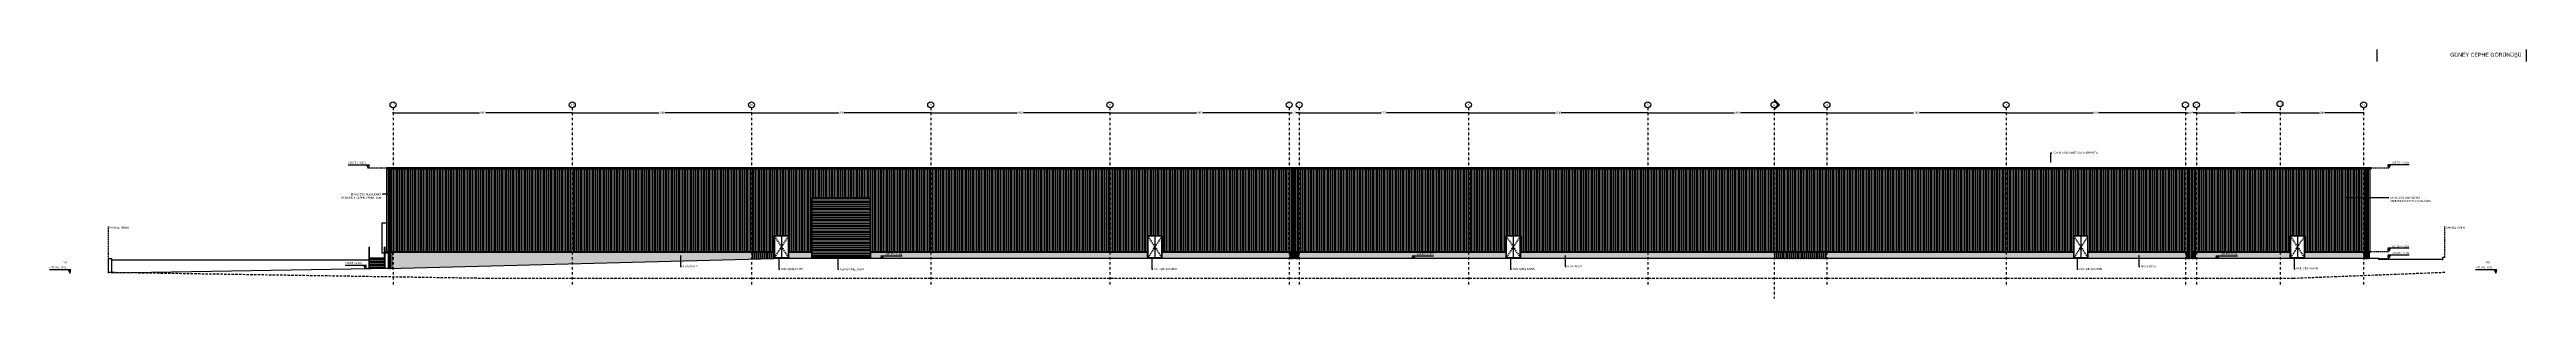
# Model space of a CAD drawing. Header units: centimetres. Extents: x 77182 to 116086, y 20619 to 33555.
# Drawn here: x 84838 to 109712, y 28473 to 30980 of the extents above; entities that cross this region are included whole.
import ezdxf
from ezdxf import colors
from ezdxf.entities.mleader import LeaderData, LeaderLine
from ezdxf.enums import TextEntityAlignment as Align
from ezdxf.math import Vec2, Vec3

# ---------------------------------------------------------------- set-up
doc = ezdxf.new("R2010")
doc.units = ezdxf.units.CM
doc.header["$LTSCALE"] = 100
doc.linetypes.add('DASHDOT2', pattern=[0.5, 0.25, -0.125, 0, -0.125])
doc.linetypes.add('HIDDEN2', pattern=[0.1875, 0.125, -0.0625])
for name, color, linetype in [('A-ANNO-DIMS', 187, 'Continuous'), ('A-ANNO-GRID', 155, 'DASHDOT2'), ('A-ANNO-TEXT', 50, 'Continuous'), ('A-ANNO-TTBL', 157, 'Continuous'), ('A-ELEV-01', 255, 'Continuous'), ('A-ELEV-02', 253, 'Continuous'), ('A-ELEV-03', 251, 'Continuous'), ('A-ELEV-04', 250, 'Continuous'), ('A-HATCH', 253, 'Continuous'), ('A-WALL-INSL', 249, 'Continuous'), ('L-TOPO', 49, 'Continuous'), ('S-CONC', 5, 'Continuous')]:
    doc.layers.add(name, color=color, linetype=linetype)
doc.styles.add('Arial Normal', font='arial.ttf')
doc.styles.add('Fields_100', font='act_simplex.shx', dxfattribs={"width": 0.8, "height": 20})
doc.styles.add('Fields_200', font='act_simplex.shx', dxfattribs={"width": 0.8, "height": 40})
doc.dimstyles.new('FIELDS_100', dxfattribs={"dimscale": 0, "dimtxt": 20, "dimasz": 5, "dimexe": 5, "dimexo": 5, "dimgap": 5, "dimtad": 0, "dimdec": 0, "dimzin": 0, "dimdsep": 46, "dimtxsty": 'Fields_100', "dimblk": 'DOT', "dimcen": 0.09, "dimclrt": 50, "dimadec": 0, "dimazin": 0, "dimtfac": 1, "dimtdec": 0, "dimtix": 1, "dimtofl": 0, "dimtmove": 1, "dimatfit": 3, "dimfxl": 5, "dimfxlon": 1, "dimtolj": 1, "dimtzin": 0, "dimarcsym": 0})
pattern_1 = [(90, (-43323.262, 24498.2245), (-7.9375, 3.96875), [0, -7.9375])]
pattern_2 = [(90, (183780.2214, 93782.8104), (-7.9375, 3.96875), [0, -7.9375])]

# ---------------------------------------------------------------- blocks, each defined once
blk = doc.blocks.new('_Dot')
at = {"color": 0, "linetype": 'ByBlock', "lineweight": -2}
blk.add_line((-0.5, 0), (-1, 0), dxfattribs=at)
at = {"color": 0, "linetype": 'ByBlock', "const_width": 0.5}
blk.add_lwpolyline([(-0.25, 0, 1), (0.25, 0, 1)], format="xyb", close=True, dxfattribs=at)
blk = doc.blocks.new('*D56')
at = {"layer": 'A-ANNO-DIMS', "color": 0, "lineweight": -2, "transparency": 16777216}
for p, q in [((102687, 30338), (102687, 30348)), ((104487, 30338), (104487, 30348)), ((102692, 30343), (103556, 30343)), ((104482, 30343), (103619, 30343))]:
    blk.add_line(p, q, dxfattribs=at)
at = {"layer": 'DEFPOINTS', "color": 0, "transparency": 16777216}
for p in [(102687, 30343), (102687, 29498), (104487, 29498)]:
    blk.add_point(p, dxfattribs=at)
at = {"layer": 'A-ANNO-DIMS', "color": 0, "lineweight": -2, "transparency": 16777216, "xscale": 5, "yscale": 5, "zscale": 5, "rotation": 180}
blk.add_blockref('_Dot', (102687, 30343), dxfattribs=at)
at = {"layer": 'A-ANNO-DIMS', "color": 0, "lineweight": -2, "transparency": 16777216, "xscale": 5, "yscale": 5, "zscale": 5}
blk.add_blockref('_Dot', (104487, 30343), dxfattribs=at)
at = {"layer": 'A-ANNO-DIMS', "color": 50, "transparency": 16777216, "insert": (103587, 30343), "char_height": 20, "attachment_point": 5, "style": 'Fields_100'}
blk.add_mtext('\\A1;1800', dxfattribs=at)
blk = doc.blocks.new('*D57')
at = {"layer": 'A-ANNO-DIMS', "color": 0, "lineweight": -2, "transparency": 16777216}
for p, q in [((100887, 30338), (100887, 30348)), ((102687, 30338), (102687, 30348)), ((100892, 30343), (101756, 30343)), ((102682, 30343), (101819, 30343))]:
    blk.add_line(p, q, dxfattribs=at)
at = {"layer": 'DEFPOINTS', "color": 0, "transparency": 16777216}
for p in [(100887, 30343), (100887, 29498), (102687, 29498)]:
    blk.add_point(p, dxfattribs=at)
at = {"layer": 'A-ANNO-DIMS', "color": 0, "lineweight": -2, "transparency": 16777216, "xscale": 5, "yscale": 5, "zscale": 5, "rotation": 180}
blk.add_blockref('_Dot', (100887, 30343), dxfattribs=at)
at = {"layer": 'A-ANNO-DIMS', "color": 0, "lineweight": -2, "transparency": 16777216, "xscale": 5, "yscale": 5, "zscale": 5}
blk.add_blockref('_Dot', (102687, 30343), dxfattribs=at)
at = {"layer": 'A-ANNO-DIMS', "color": 50, "transparency": 16777216, "insert": (101787, 30343), "char_height": 20, "attachment_point": 5, "style": 'Fields_100'}
blk.add_mtext('\\A1;1800', dxfattribs=at)
blk = doc.blocks.new('*D58')
at = {"layer": 'A-ANNO-DIMS', "color": 0, "lineweight": -2, "transparency": 16777216}
for p, q in [((99087, 30338), (99087, 30348)), ((100887, 30338), (100887, 30348)), ((99092, 30343), (99956, 30343)), ((100882, 30343), (100019, 30343))]:
    blk.add_line(p, q, dxfattribs=at)
at = {"layer": 'DEFPOINTS', "color": 0, "transparency": 16777216}
for p in [(99087, 30343), (99087, 29498), (100887, 29498)]:
    blk.add_point(p, dxfattribs=at)
at = {"layer": 'A-ANNO-DIMS', "color": 0, "lineweight": -2, "transparency": 16777216, "xscale": 5, "yscale": 5, "zscale": 5, "rotation": 180}
blk.add_blockref('_Dot', (99087, 30343), dxfattribs=at)
at = {"layer": 'A-ANNO-DIMS', "color": 0, "lineweight": -2, "transparency": 16777216, "xscale": 5, "yscale": 5, "zscale": 5}
blk.add_blockref('_Dot', (100887, 30343), dxfattribs=at)
at = {"layer": 'A-ANNO-DIMS', "color": 50, "transparency": 16777216, "insert": (99987, 30343), "char_height": 20, "attachment_point": 5, "style": 'Fields_100'}
blk.add_mtext('\\A1;1800', dxfattribs=at)
blk = doc.blocks.new('*D59')
at = {"layer": 'A-ANNO-DIMS', "color": 0, "lineweight": -2, "transparency": 16777216}
for p, q in [((97387, 30338), (97387, 30348)), ((99087, 30338), (99087, 30348)), ((97392, 30343), (98206, 30343)), ((99082, 30343), (98269, 30343))]:
    blk.add_line(p, q, dxfattribs=at)
at = {"layer": 'DEFPOINTS', "color": 0, "transparency": 16777216}
for p in [(97387, 30343), (97387, 29498), (99087, 29498)]:
    blk.add_point(p, dxfattribs=at)
at = {"layer": 'A-ANNO-DIMS', "color": 0, "lineweight": -2, "transparency": 16777216, "xscale": 5, "yscale": 5, "zscale": 5, "rotation": 180}
blk.add_blockref('_Dot', (97387, 30343), dxfattribs=at)
at = {"layer": 'A-ANNO-DIMS', "color": 0, "lineweight": -2, "transparency": 16777216, "xscale": 5, "yscale": 5, "zscale": 5}
blk.add_blockref('_Dot', (99087, 30343), dxfattribs=at)
at = {"layer": 'A-ANNO-DIMS', "color": 50, "transparency": 16777216, "insert": (98237, 30343), "char_height": 20, "attachment_point": 5, "style": 'Fields_100'}
blk.add_mtext('\\A1;1700', dxfattribs=at)
blk = doc.blocks.new('*D60')
at = {"layer": 'A-ANNO-DIMS', "color": 0, "lineweight": -2, "transparency": 16777216}
for p, q in [((95487, 30338), (95487, 30348)), ((97287, 30338), (97287, 30348)), ((95492, 30343), (96356, 30343)), ((97282, 30343), (96419, 30343))]:
    blk.add_line(p, q, dxfattribs=at)
at = {"layer": 'DEFPOINTS', "color": 0, "transparency": 16777216}
for p in [(95487, 30343), (95487, 29498), (97287, 29498)]:
    blk.add_point(p, dxfattribs=at)
at = {"layer": 'A-ANNO-DIMS', "color": 0, "lineweight": -2, "transparency": 16777216, "xscale": 5, "yscale": 5, "zscale": 5, "rotation": 180}
blk.add_blockref('_Dot', (95487, 30343), dxfattribs=at)
at = {"layer": 'A-ANNO-DIMS', "color": 0, "lineweight": -2, "transparency": 16777216, "xscale": 5, "yscale": 5, "zscale": 5}
blk.add_blockref('_Dot', (97287, 30343), dxfattribs=at)
at = {"layer": 'A-ANNO-DIMS', "color": 50, "transparency": 16777216, "insert": (96387, 30343), "char_height": 20, "attachment_point": 5, "style": 'Fields_100'}
blk.add_mtext('\\A1;1800', dxfattribs=at)
blk = doc.blocks.new('*D61')
at = {"layer": 'A-ANNO-DIMS', "color": 0, "lineweight": -2, "transparency": 16777216}
for p, q in [((93687, 30338), (93687, 30348)), ((95487, 30338), (95487, 30348)), ((93692, 30343), (94556, 30343)), ((95482, 30343), (94619, 30343))]:
    blk.add_line(p, q, dxfattribs=at)
at = {"layer": 'DEFPOINTS', "color": 0, "transparency": 16777216}
for p in [(93687, 30343), (93687, 29498), (95487, 29498)]:
    blk.add_point(p, dxfattribs=at)
at = {"layer": 'A-ANNO-DIMS', "color": 0, "lineweight": -2, "transparency": 16777216, "xscale": 5, "yscale": 5, "zscale": 5, "rotation": 180}
blk.add_blockref('_Dot', (93687, 30343), dxfattribs=at)
at = {"layer": 'A-ANNO-DIMS', "color": 0, "lineweight": -2, "transparency": 16777216, "xscale": 5, "yscale": 5, "zscale": 5}
blk.add_blockref('_Dot', (95487, 30343), dxfattribs=at)
at = {"layer": 'A-ANNO-DIMS', "color": 50, "transparency": 16777216, "insert": (94587, 30343), "char_height": 20, "attachment_point": 5, "style": 'Fields_100'}
blk.add_mtext('\\A1;1800', dxfattribs=at)
blk = doc.blocks.new('*D62')
at = {"layer": 'A-ANNO-DIMS', "color": 0, "lineweight": -2, "transparency": 16777216}
for p, q in [((97287, 30338), (97287, 30348)), ((97387, 30338), (97387, 30348)), ((97292, 30343), (97313, 30343)), ((97382, 30343), (97361, 30343))]:
    blk.add_line(p, q, dxfattribs=at)
at = {"layer": 'DEFPOINTS', "color": 0, "transparency": 16777216}
for p in [(97287, 30343), (97287, 29498), (97387, 29498)]:
    blk.add_point(p, dxfattribs=at)
at = {"layer": 'A-ANNO-DIMS', "color": 0, "lineweight": -2, "transparency": 16777216, "xscale": 5, "yscale": 5, "zscale": 5, "rotation": 180}
blk.add_blockref('_Dot', (97287, 30343), dxfattribs=at)
at = {"layer": 'A-ANNO-DIMS', "color": 0, "lineweight": -2, "transparency": 16777216, "xscale": 5, "yscale": 5, "zscale": 5}
blk.add_blockref('_Dot', (97387, 30343), dxfattribs=at)
at = {"layer": 'A-ANNO-DIMS', "color": 50, "transparency": 16777216, "insert": (97337, 30343), "char_height": 20, "attachment_point": 5, "style": 'Fields_100'}
blk.add_mtext('\\A1;100', dxfattribs=at)
blk = doc.blocks.new('*D63')
at = {"layer": 'A-ANNO-DIMS', "color": 0, "lineweight": -2, "transparency": 16777216}
for p, q in [((107237, 30348), (107237, 30338)), ((108077, 30348), (108077, 30338)), ((107242, 30343), (107632, 30343)), ((108072, 30343), (107683, 30343))]:
    blk.add_line(p, q, dxfattribs=at)
at = {"layer": 'DEFPOINTS', "color": 0, "transparency": 16777216}
for p in [(107237, 30393), (108077, 30393), (107237, 30343)]:
    blk.add_point(p, dxfattribs=at)
at = {"layer": 'A-ANNO-DIMS', "color": 0, "lineweight": -2, "transparency": 16777216, "xscale": 5, "yscale": 5, "zscale": 5, "rotation": 180}
blk.add_blockref('_Dot', (107237, 30343), dxfattribs=at)
at = {"layer": 'A-ANNO-DIMS', "color": 0, "lineweight": -2, "transparency": 16777216, "xscale": 5, "yscale": 5, "zscale": 5}
blk.add_blockref('_Dot', (108077, 30343), dxfattribs=at)
at = {"layer": 'A-ANNO-DIMS', "color": 50, "transparency": 16777216, "insert": (107657, 30343), "char_height": 20, "attachment_point": 5, "style": 'Fields_100'}
blk.add_mtext('\\A1;840', dxfattribs=at)
blk = doc.blocks.new('*D50')
at = {"layer": 'A-ANNO-DIMS', "color": 0, "lineweight": -2, "transparency": 16777216}
for p, q in [((106397, 30348), (106397, 30338)), ((107237, 30348), (107237, 30338)), ((106402, 30343), (106792, 30343)), ((107232, 30343), (106843, 30343))]:
    blk.add_line(p, q, dxfattribs=at)
at = {"layer": 'DEFPOINTS', "color": 0, "transparency": 16777216}
for p in [(106397, 30368), (107237, 30393), (106397, 30343)]:
    blk.add_point(p, dxfattribs=at)
at = {"layer": 'A-ANNO-DIMS', "color": 0, "lineweight": -2, "transparency": 16777216, "xscale": 5, "yscale": 5, "zscale": 5, "rotation": 180}
blk.add_blockref('_Dot', (106397, 30343), dxfattribs=at)
at = {"layer": 'A-ANNO-DIMS', "color": 0, "lineweight": -2, "transparency": 16777216, "xscale": 5, "yscale": 5, "zscale": 5}
blk.add_blockref('_Dot', (107237, 30343), dxfattribs=at)
at = {"layer": 'A-ANNO-DIMS', "color": 50, "transparency": 16777216, "insert": (106817, 30343), "char_height": 20, "attachment_point": 5, "style": 'Fields_100'}
blk.add_mtext('\\A1;840', dxfattribs=at)
blk = doc.blocks.new('*D51')
at = {"layer": 'A-ANNO-DIMS', "color": 0, "lineweight": -2, "transparency": 16777216}
for p, q in [((106287, 30348), (106287, 30338)), ((106397, 30348), (106397, 30338)), ((106292, 30343), (106320, 30343)), ((106392, 30343), (106365, 30343))]:
    blk.add_line(p, q, dxfattribs=at)
at = {"layer": 'DEFPOINTS', "color": 0, "transparency": 16777216}
for p in [(106287, 30368), (106397, 30368), (106287, 30343)]:
    blk.add_point(p, dxfattribs=at)
at = {"layer": 'A-ANNO-DIMS', "color": 0, "lineweight": -2, "transparency": 16777216, "xscale": 5, "yscale": 5, "zscale": 5, "rotation": 180}
blk.add_blockref('_Dot', (106287, 30343), dxfattribs=at)
at = {"layer": 'A-ANNO-DIMS', "color": 0, "lineweight": -2, "transparency": 16777216, "xscale": 5, "yscale": 5, "zscale": 5}
blk.add_blockref('_Dot', (106397, 30343), dxfattribs=at)
at = {"layer": 'A-ANNO-DIMS', "color": 50, "transparency": 16777216, "insert": (106342, 30343), "char_height": 20, "attachment_point": 5, "style": 'Fields_100'}
blk.add_mtext('\\A1;110', dxfattribs=at)
blk = doc.blocks.new('*D52')
at = {"layer": 'A-ANNO-DIMS', "color": 0, "lineweight": -2, "transparency": 16777216}
for p, q in [((104487, 30338), (104487, 30348)), ((106287, 30338), (106287, 30348)), ((104492, 30343), (105356, 30343)), ((106282, 30343), (105419, 30343))]:
    blk.add_line(p, q, dxfattribs=at)
at = {"layer": 'DEFPOINTS', "color": 0, "transparency": 16777216}
for p in [(104487, 30343), (104487, 29498), (106287, 29498)]:
    blk.add_point(p, dxfattribs=at)
at = {"layer": 'A-ANNO-DIMS', "color": 0, "lineweight": -2, "transparency": 16777216, "xscale": 5, "yscale": 5, "zscale": 5, "rotation": 180}
blk.add_blockref('_Dot', (104487, 30343), dxfattribs=at)
at = {"layer": 'A-ANNO-DIMS', "color": 0, "lineweight": -2, "transparency": 16777216, "xscale": 5, "yscale": 5, "zscale": 5}
blk.add_blockref('_Dot', (106287, 30343), dxfattribs=at)
at = {"layer": 'A-ANNO-DIMS', "color": 50, "transparency": 16777216, "insert": (105387, 30343), "char_height": 20, "attachment_point": 5, "style": 'Fields_100'}
blk.add_mtext('\\A1;1800', dxfattribs=at)
blk = doc.blocks.new('*D53')
at = {"layer": 'A-ANNO-DIMS', "color": 0, "lineweight": -2, "transparency": 16777216}
for p, q in [((91887, 30338), (91887, 30348)), ((93687, 30338), (93687, 30348)), ((91892, 30343), (92756, 30343)), ((93682, 30343), (92819, 30343))]:
    blk.add_line(p, q, dxfattribs=at)
at = {"layer": 'DEFPOINTS', "color": 0, "transparency": 16777216}
for p in [(91887, 30343), (91887, 29498), (93687, 29498)]:
    blk.add_point(p, dxfattribs=at)
at = {"layer": 'A-ANNO-DIMS', "color": 0, "lineweight": -2, "transparency": 16777216, "xscale": 5, "yscale": 5, "zscale": 5, "rotation": 180}
blk.add_blockref('_Dot', (91887, 30343), dxfattribs=at)
at = {"layer": 'A-ANNO-DIMS', "color": 0, "lineweight": -2, "transparency": 16777216, "xscale": 5, "yscale": 5, "zscale": 5}
blk.add_blockref('_Dot', (93687, 30343), dxfattribs=at)
at = {"layer": 'A-ANNO-DIMS', "color": 50, "transparency": 16777216, "insert": (92787, 30343), "char_height": 20, "attachment_point": 5, "style": 'Fields_100'}
blk.add_mtext('\\A1;1800', dxfattribs=at)
blk = doc.blocks.new('*D54')
at = {"layer": 'A-ANNO-DIMS', "color": 0, "lineweight": -2, "transparency": 16777216}
for p, q in [((90087, 30338), (90087, 30348)), ((91887, 30338), (91887, 30348)), ((90092, 30343), (90956, 30343)), ((91882, 30343), (91019, 30343))]:
    blk.add_line(p, q, dxfattribs=at)
at = {"layer": 'DEFPOINTS', "color": 0, "transparency": 16777216}
for p in [(90087, 30343), (90087, 29498), (91887, 29498)]:
    blk.add_point(p, dxfattribs=at)
at = {"layer": 'A-ANNO-DIMS', "color": 0, "lineweight": -2, "transparency": 16777216, "xscale": 5, "yscale": 5, "zscale": 5, "rotation": 180}
blk.add_blockref('_Dot', (90087, 30343), dxfattribs=at)
at = {"layer": 'A-ANNO-DIMS', "color": 0, "lineweight": -2, "transparency": 16777216, "xscale": 5, "yscale": 5, "zscale": 5}
blk.add_blockref('_Dot', (91887, 30343), dxfattribs=at)
at = {"layer": 'A-ANNO-DIMS', "color": 50, "transparency": 16777216, "insert": (90987, 30343), "char_height": 20, "attachment_point": 5, "style": 'Fields_100'}
blk.add_mtext('\\A1;1800', dxfattribs=at)
blk = doc.blocks.new('*D55')
at = {"layer": 'A-ANNO-DIMS', "color": 0, "lineweight": -2, "transparency": 16777216}
for p, q in [((88287, 30338), (88287, 30348)), ((90087, 30338), (90087, 30348)), ((88292, 30343), (89156, 30343)), ((90082, 30343), (89219, 30343))]:
    blk.add_line(p, q, dxfattribs=at)
at = {"layer": 'DEFPOINTS', "color": 0, "transparency": 16777216}
for p in [(88287, 30343), (88287, 29498), (90087, 29498)]:
    blk.add_point(p, dxfattribs=at)
at = {"layer": 'A-ANNO-DIMS', "color": 0, "lineweight": -2, "transparency": 16777216, "xscale": 5, "yscale": 5, "zscale": 5, "rotation": 180}
blk.add_blockref('_Dot', (88287, 30343), dxfattribs=at)
at = {"layer": 'A-ANNO-DIMS', "color": 0, "lineweight": -2, "transparency": 16777216, "xscale": 5, "yscale": 5, "zscale": 5}
blk.add_blockref('_Dot', (90087, 30343), dxfattribs=at)
at = {"layer": 'A-ANNO-DIMS', "color": 50, "transparency": 16777216, "insert": (89187, 30343), "char_height": 20, "attachment_point": 5, "style": 'Fields_100'}
blk.add_mtext('\\A1;1800', dxfattribs=at)

msp = doc.modelspace()

# ---------------------------------------------------------------- hatches: boundary and pattern name
at = {"layer": 'A-ANNO-GRID', "linetype": 'Continuous', "ltscale": 10}
msp.add_hatch(color=256, dxfattribs=at).paths.add_polyline_path([(102209.6, 30423.5), (102157.3, 30475.8), (102157.3, 30453.5), (102158.4, 30453.5), (102159.4, 30453.4), (102160.4, 30453.3), (102161.5, 30453.2), (102162.5, 30453.1), (102163.5, 30452.9), (102164.5, 30452.6), (102165.5, 30452.4), (102166.5, 30452.1), (102167.5, 30451.7), (102168.5, 30451.4), (102169.4, 30451), (102170.3, 30450.5), (102171.3, 30450.1), (102172.2, 30449.6), (102173.1, 30449), (102173.9, 30448.5), (102174.8, 30447.9), (102175.6, 30447.3), (102176.4, 30446.6), (102177.2, 30446), (102178, 30445.3), (102178.7, 30444.5), (102179.4, 30443.8), (102180.1, 30443), (102180.8, 30442.2), (102181.4, 30441.4), (102182, 30440.5), (102182.6, 30439.7), (102183.1, 30438.8), (102183.7, 30437.9), (102184.1, 30437), (102184.6, 30436), (102185, 30435.1), (102185.4, 30434.1), (102185.7, 30433.2), (102186.1, 30432.2), (102186.3, 30431.2), (102186.6, 30430.2), (102186.8, 30429.2), (102187, 30428.1), (102187.1, 30427.1), (102187.2, 30426.1), (102187.3, 30425), (102187.3, 30424), (102187.3, 30423), (102187.3, 30421.9), (102187.2, 30420.9), (102187.1, 30419.9), (102187, 30418.9), (102186.8, 30417.8), (102186.6, 30416.8), (102186.3, 30415.8), (102186.1, 30414.8), (102185.7, 30413.8), (102185.4, 30412.9), (102185, 30411.9), (102184.6, 30410.9), (102184.1, 30410), (102183.7, 30409.1), (102183.1, 30408.2), (102182.6, 30407.3), (102182, 30406.5), (102181.4, 30405.6), (102180.8, 30404.8), (102180.1, 30404), (102179.4, 30403.2), (102178.7, 30402.5), (102178, 30401.7), (102177.2, 30401), (102176.4, 30400.4), (102175.6, 30399.7), (102174.8, 30399.1), (102173.9, 30398.5), (102173.1, 30398), (102172.2, 30397.4), (102171.3, 30396.9), (102170.3, 30396.5), (102169.4, 30396), (102168.5, 30395.6), (102167.5, 30395.3), (102166.5, 30394.9), (102165.5, 30394.6), (102164.5, 30394.4), (102163.5, 30394.1), (102162.5, 30393.9), (102161.5, 30393.8), (102160.4, 30393.7), (102159.4, 30393.6), (102158.4, 30393.5), (102157.3, 30393.5), (102157.3, 30371.2)], flags=0)
at = {"layer": 'A-HATCH'}
h = msp.add_hatch(dxfattribs=at)
h.set_pattern_fill('LINE', color=256, scale=5, angle=90)
h.set_pattern_definition([(90, (183780.221, 93782.81), (-15.875, 1e-15), [])])
h.paths.add_polyline_path([(106332.3, 28945.4), (106332.3, 29780.4), (97342.3, 29780.4), (97342.3, 28945.4), (99462.3, 28945.4), (99462.3, 29105.4), (99612.3, 29105.4), (99612.3, 28945.4), (105162.3, 28945.4), (105162.3, 29105.4), (105312.3, 29105.4), (105312.3, 28945.4)])
h.paths.add_polyline_path([(106347.3, 29780.4), (106347.3, 28945.4), (107337.3, 28945.4), (107337.3, 29105.4), (107487.3, 29105.4), (107487.3, 28945.4), (108117.3, 28945.4), (108117.3, 29780.4)])
h.paths.add_polyline_path([(93082.3, 29490.4), (93082.3, 28945.4), (95862.3, 28945.4), (95862.3, 29105.4), (96012.3, 29105.4), (96012.3, 28945.4), (97332.3, 28945.4), (97332.3, 29780.4), (88252.3, 29780.4), (88252.3, 28945.4), (92112.3, 28945.4), (92112.3, 29105.4), (92262.3, 29105.4), (92262.3, 28945.4), (92492.3, 28945.4), (92492.3, 29490.4)])
h = msp.add_hatch(dxfattribs=at)
h.set_pattern_fill('LINE', color=256, scale=5)
h.set_pattern_definition([(0, (-43323.262, 24498.224), (0, 15.875), [])])
h.paths.add_polyline_path([(93077.3, 29485.4), (92497.3, 29485.4), (92497.3, 28885.4), (93077.3, 28885.4)])
h = msp.add_hatch(dxfattribs=at)
h.set_pattern_fill('DOTS', color=256, scale=5, angle=90)
h.set_pattern_definition(pattern_2)
h.paths.add_polyline_path([(107337.3, 28940.4), (107237.3, 28940.4), (107237.3, 28875.4), (108077.3, 28875.4), (108077.3, 28940.4), (107487.3, 28940.4), (107487.3, 29105.4), (107337.3, 29105.4)])
h.paths.add_polyline_path([(107342.3, 29100.4), (107482.3, 29100.4), (107482.3, 28885.4), (107380.6, 28885.4, -0.4142136), (107379.1, 28883.9, -0.4142136), (107377.6, 28885.4), (107342.3, 28885.4)], flags=16)
h.paths.add_polyline_path([(107395.3, 28974.4), (107395.3, 28976.4), (107401.6, 28976.4), (107412.3, 28992.9), (107423.1, 28976.4), (107429.3, 28976.4), (107429.3, 28974.4), (107419.6, 28974.4, -4.7912878), (107419.6, 28976.4), (107423.1, 28976.4), (107412.3, 28992.9), (107401.6, 28976.4), (107405, 28976.4, -4.7912878), (107405, 28974.4)], flags=0)
h = msp.add_hatch(dxfattribs=at)
h.set_pattern_fill('DOTS', color=256, scale=5, angle=90)
h.set_pattern_definition(pattern_1)
h.paths.add_polyline_path([(88287.3, 28940.4), (88239.3, 28940.4), (88239.3, 28774.9), (88287.3, 28776.2)])
h = msp.add_hatch(dxfattribs=at)
h.set_pattern_fill('DOTS', color=256, scale=5, angle=90)
h.set_pattern_definition(pattern_1)
h.paths.add_polyline_path([(90087.3, 28940.4), (88287.3, 28940.4), (88287.3, 28776.2), (90087.3, 28822.9)])
h = msp.add_hatch(dxfattribs=at)
h.set_pattern_fill('DOTS', color=256, scale=5, angle=90)
h.set_pattern_definition(pattern_1)
h.paths.add_polyline_path([(91887.3, 28940.4), (90087.3, 28940.4), (90087.3, 28822.9), (91887.3, 28869.6)])
h.paths.add_polyline_path([(91174.7, 28906.9, -1), (91174.7, 28909.9, -1)], flags=16)
h = msp.add_hatch(dxfattribs=at)
h.set_pattern_fill('DOTS', color=256, scale=5, angle=90)
h.set_pattern_definition(pattern_1)
h.paths.add_polyline_path([(92112.3, 28940.4), (91887.3, 28940.4), (91887.3, 28869.6), (92112.6, 28875.4), (92112.6, 28885.4), (92112.3, 28885.4)])
h = msp.add_hatch(dxfattribs=at)
h.set_pattern_fill('DOTS', color=256, scale=5, angle=90)
h.set_pattern_definition(pattern_2)
h.paths.add_polyline_path([(92497.3, 28875.4), (92497.3, 28940.4), (92262.3, 28940.4), (92262.3, 28875.4)])
h.paths.add_polyline_path([(93082.3, 28940.4), (93082.3, 28875.4), (95487.3, 28875.4), (95487.3, 28940.4)])
h = msp.add_hatch(dxfattribs=at)
h.set_pattern_fill('DOTS', color=256, scale=5, angle=90)
h.set_pattern_definition(pattern_2)
h.paths.add_polyline_path([(95862.3, 28940.4), (95487.3, 28940.4), (95487.3, 28875.4), (97287.3, 28875.4), (97287.3, 28940.4), (96012.3, 28940.4), (96012.3, 28885.4), (95862.3, 28885.4)])
h = msp.add_hatch(dxfattribs=at)
h.set_pattern_fill('DOTS', color=256, scale=5, angle=90)
h.set_pattern_definition(pattern_2)
h.paths.add_polyline_path([(97332.3, 28940.4), (97287.3, 28940.4), (97287.3, 28875.4), (97332.3, 28875.4)])
h = msp.add_hatch(dxfattribs=at)
h.set_pattern_fill('DOTS', color=256, scale=5, angle=90)
h.set_pattern_definition(pattern_2)
h.paths.add_polyline_path([(97387.3, 28940.4), (97342.3, 28940.4), (97342.3, 28875.4), (97387.3, 28875.4)])
h = msp.add_hatch(dxfattribs=at)
h.set_pattern_fill('DOTS', color=256, scale=5, angle=90)
h.set_pattern_definition(pattern_2)
h.paths.add_polyline_path([(99087.3, 28940.4), (97387.3, 28940.4), (97387.3, 28875.4), (98533.2, 28875.4), (98520.7, 28892.9), (98545.7, 28892.9), (98533.2, 28875.4), (99087.3, 28875.4)])
h = msp.add_hatch(dxfattribs=at)
h.set_pattern_fill('DOTS', color=256, scale=5, angle=90)
h.set_pattern_definition(pattern_2)
h.paths.add_polyline_path([(99462.3, 28940.4), (99087.3, 28940.4), (99087.3, 28875.4), (100887.3, 28875.4), (100887.3, 28940.4), (99612.3, 28940.4), (99612.3, 28885.4), (99462.3, 28885.4)])
h = msp.add_hatch(dxfattribs=at)
h.set_pattern_fill('DOTS', color=256, scale=5, angle=90)
h.set_pattern_definition(pattern_2)
h.paths.add_polyline_path([(102157.3, 28940.4), (100887.3, 28940.4), (100887.3, 28875.4), (102157.3, 28875.4)])
h = msp.add_hatch(dxfattribs=at)
h.set_pattern_fill('DOTS', color=256, scale=5, angle=90)
h.set_pattern_definition(pattern_2)
h.paths.add_polyline_path([(102687.3, 28940.4), (102157.3, 28940.4), (102157.3, 28875.4), (102687.3, 28875.4)])
h = msp.add_hatch(dxfattribs=at)
h.set_pattern_fill('DOTS', color=256, scale=5, angle=90)
h.set_pattern_definition(pattern_2)
h.paths.add_polyline_path([(104487.3, 28940.4), (102687.3, 28940.4), (102687.3, 28875.4), (104487.3, 28875.4)])
h = msp.add_hatch(dxfattribs=at)
h.set_pattern_fill('DOTS', color=256, scale=5, angle=90)
h.set_pattern_definition(pattern_2)
h.paths.add_polyline_path([(105162.3, 28940.4), (104487.3, 28940.4), (104487.3, 28875.4), (104937.3, 28878.9, -1), (104937.3, 28881.9, -1), (104937.3, 28878.9), (106287.3, 28877.5), (106287.3, 28940.4), (105312.3, 28940.4), (105312.3, 28885.4), (105162.3, 28885.4)])
h = msp.add_hatch(dxfattribs=at)
h.set_pattern_fill('DOTS', color=256, scale=5, angle=90)
h.set_pattern_definition(pattern_2)
h.paths.add_polyline_path([(106332.3, 28940.4), (106287.3, 28940.4), (106287.3, 28877.5), (106287.3, 28875.4), (106332.3, 28875.4)])
h = msp.add_hatch(dxfattribs=at)
h.set_pattern_fill('DOTS', color=256, scale=5, angle=90)
h.set_pattern_definition(pattern_2)
h.paths.add_polyline_path([(106397.3, 28940.4), (106347.3, 28940.4), (106347.3, 28875.4), (106397.3, 28875.4)])
h = msp.add_hatch(dxfattribs=at)
h.set_pattern_fill('DOTS', color=256, scale=5, angle=90)
h.set_pattern_definition(pattern_2)
h.paths.add_polyline_path([(107237.3, 28940.4), (106397.3, 28940.4), (106397.3, 28875.4), (106606.5, 28875.4), (106594, 28892.9), (106619, 28892.9), (106606.5, 28875.4), (107237.3, 28875.4)])
h = msp.add_hatch(dxfattribs=at)
h.set_pattern_fill('DOTS', color=256, scale=5, angle=90)
h.set_pattern_definition(pattern_2)
h.paths.add_polyline_path([(108132.3, 28940.4), (108077.3, 28940.4), (108077.3, 28875.4), (108132.3, 28875.4)])

# ---------------------------------------------------------------- linework, layer by layer
at = {"layer": 'A-ANNO-DIMS', "linetype": 'HIDDEN2'}
for p, q in [((88223, 29785.4), (88037.8, 29785.4)), ((108331.8, 29785.4), (108153.7, 29785.4)), ((85429.1, 28875.4), (85429.1, 29198.5)), ((108893.3, 28890.4), (108893.3, 29198.5)), ((108146.3, 28945.4), (108331.5, 28945.4)), ((108227.3, 28875.4), (108331.9, 28875.4)), ((88237.3, 28775.4), (88007.8, 28775.4))]:
    msp.add_line(p, q, dxfattribs=at)
at = {"layer": 'A-ANNO-DIMS'}
for points in [[(87835.1, 29820.4), (88050.3, 29820.4)], [(108534.5, 29820.4), (108319.3, 29820.4)], [(93400.9, 28900.4), (93185.8, 28900.4)], [(98735.9, 28900.4), (98520.7, 28900.4)], [(106809.1, 28900.4), (106594, 28900.4)], [(108534.2, 28980.4), (108319, 28980.4)], [(108534.5, 28910.4), (108319.4, 28910.4)], [(84837.8, 28765.4), (85052.9, 28765.4)], [(87805.1, 28810.4), (88020.3, 28810.4)], [(109201, 28765.4), (109416.2, 28765.4)]]:
    msp.add_lwpolyline(points, dxfattribs=at)
for points in [[(88037.8, 29785.4), (88050.3, 29812.9), (88025.3, 29812.9)], [(108331.8, 29785.4), (108319.3, 29812.9), (108344.3, 29812.9)], [(93198.3, 28875.4), (93185.8, 28892.9), (93210.8, 28892.9)], [(98533.2, 28875.4), (98520.7, 28892.9), (98545.7, 28892.9)], [(106606.5, 28875.4), (106594, 28892.9), (106619, 28892.9)], [(108331.5, 28945.4), (108319, 28972.9), (108344, 28972.9)], [(108331.9, 28875.4), (108319.4, 28902.9), (108344.4, 28902.9)], [(85040.4, 28730.4), (85052.9, 28757.9), (85027.9, 28757.9)], [(88007.8, 28775.4), (88020.3, 28802.9), (87995.3, 28802.9)], [(109403.7, 28730.4), (109416.2, 28757.9), (109391.2, 28757.9)]]:
    msp.add_lwpolyline(points, close=True, dxfattribs=at)
at = {"layer": 'A-ANNO-GRID'}
for points in [[(88287.3, 30393.5), (88287.3, 28610.4)], [(90087.3, 30393.5), (90087.3, 28610.4)], [(91887.3, 30393.5), (91887.3, 28610.4)], [(93687.3, 30393.5), (93687.3, 28610.4)], [(95487.3, 30393.5), (95487.3, 28610.4)], [(97287.3, 30393.5), (97287.3, 28610.4)], [(97387.3, 30393.5), (97387.3, 28610.4)], [(99087.3, 30393.5), (99087.3, 28610.4)], [(100887.3, 30393.5), (100887.3, 28610.4)], [(102157.3, 30393.5), (102157.3, 28473.5)], [(102687.3, 30393.5), (102687.3, 28610.4)], [(104487.3, 30393.5), (104487.3, 28610.4)], [(106287.3, 30393.5), (106287.3, 28610.4)], [(106397.3, 30393.5), (106397.3, 28610.4)], [(107237.3, 30393.5), (107237.3, 28610.4)], [(108077.3, 30393.5), (108077.3, 28610.4)]]:
    msp.add_lwpolyline(points, dxfattribs=at)
at = {"layer": 'A-ANNO-GRID', "linetype": 'Continuous', "ltscale": 10}
msp.add_lwpolyline([(102127.3, 30423.5), (102127.3, 30424.2), (102127.4, 30424.8), (102127.4, 30425.5), (102127.5, 30426.2), (102127.5, 30426.9), (102127.6, 30427.6), (102127.7, 30428.3), (102127.8, 30429), (102128, 30429.7), (102128.1, 30430.4), (102128.3, 30431.1), (102128.5, 30431.8), (102128.7, 30432.5), (102128.9, 30433.1), (102129.2, 30433.8), (102129.4, 30434.5), (102129.7, 30435.2), (102130, 30435.9), (102130.3, 30436.6), (102130.7, 30437.3), (102131, 30437.9), (102131.4, 30438.6), (102131.8, 30439.3), (102132.2, 30439.9), (102132.7, 30440.6), (102133.1, 30441.2), (102133.6, 30441.8), (102134, 30442.4), (102134.5, 30443), (102135.1, 30443.6), (102135.6, 30444.2), (102136.1, 30444.7), (102136.7, 30445.3), (102137.2, 30445.8), (102137.8, 30446.3), (102138.4, 30446.8), (102139, 30447.3), (102139.6, 30447.7), (102140.3, 30448.2), (102140.9, 30448.6), (102141.6, 30449), (102142.2, 30449.4), (102142.9, 30449.8), (102143.6, 30450.1), (102144.2, 30450.5), (102144.9, 30450.8), (102145.6, 30451.1), (102146.3, 30451.4), (102147, 30451.7), (102147.7, 30451.9), (102148.4, 30452.1), (102149.1, 30452.3), (102149.8, 30452.5), (102150.5, 30452.7), (102151.2, 30452.9), (102151.9, 30453), (102152.6, 30453.1), (102153.3, 30453.2), (102154, 30453.3), (102154.6, 30453.4), (102155.3, 30453.4), (102156, 30453.5), (102156.7, 30453.5), (102157.3, 30453.5), (102158, 30453.5), (102158.7, 30453.5), (102159.3, 30453.4), (102160, 30453.4), (102160.7, 30453.3), (102161.4, 30453.2), (102162.1, 30453.1), (102162.8, 30453), (102163.5, 30452.9), (102164.2, 30452.7), (102164.9, 30452.5), (102165.6, 30452.3), (102166.3, 30452.1), (102167, 30451.9), (102167.7, 30451.7), (102168.4, 30451.4), (102169.1, 30451.1), (102169.8, 30450.8), (102170.4, 30450.5), (102171.1, 30450.1), (102171.8, 30449.8), (102172.4, 30449.4), (102173.1, 30449), (102173.7, 30448.6), (102174.4, 30448.2), (102175, 30447.7), (102175.6, 30447.3), (102176.2, 30446.8), (102176.8, 30446.3), (102177.4, 30445.8), (102178, 30445.3), (102178.5, 30444.7), (102179.1, 30444.2), (102179.6, 30443.6), (102180.1, 30443), (102180.6, 30442.4), (102181.1, 30441.8), (102181.6, 30441.2), (102182, 30440.6), (102182.4, 30439.9), (102182.9, 30439.3), (102183.2, 30438.6), (102183.6, 30437.9), (102184, 30437.3), (102184.3, 30436.6), (102184.6, 30435.9), (102184.9, 30435.2), (102185.2, 30434.5), (102185.5, 30433.8), (102185.7, 30433.1), (102186, 30432.5), (102186.2, 30431.8), (102186.4, 30431.1), (102186.5, 30430.4), (102186.7, 30429.7), (102186.8, 30429), (102187, 30428.3), (102187.1, 30427.6), (102187.1, 30426.9), (102187.2, 30426.2), (102187.3, 30425.5), (102187.3, 30424.8), (102187.3, 30424.2), (102187.3, 30423.5), (102187.3, 30422.8), (102187.3, 30422.2), (102187.3, 30421.5), (102187.2, 30420.8), (102187.1, 30420.1), (102187.1, 30419.4), (102187, 30418.7), (102186.8, 30418), (102186.7, 30417.3), (102186.5, 30416.6), (102186.4, 30415.9), (102186.2, 30415.2), (102186, 30414.5), (102185.7, 30413.8), (102185.5, 30413.1), (102185.2, 30412.5), (102184.9, 30411.8), (102184.6, 30411.1), (102184.3, 30410.4), (102184, 30409.7), (102183.6, 30409), (102183.2, 30408.4), (102182.9, 30407.7), (102182.4, 30407.1), (102182, 30406.4), (102181.6, 30405.8), (102181.1, 30405.2), (102180.6, 30404.6), (102180.1, 30404), (102179.6, 30403.4), (102179.1, 30402.8), (102178.5, 30402.3), (102178, 30401.7), (102177.4, 30401.2), (102176.8, 30400.7), (102176.2, 30400.2), (102175.6, 30399.7), (102175, 30399.3), (102174.4, 30398.8), (102173.7, 30398.4), (102173.1, 30398), (102172.4, 30397.6), (102171.8, 30397.2), (102171.1, 30396.8), (102170.4, 30396.5), (102169.8, 30396.2), (102169.1, 30395.9), (102168.4, 30395.6), (102167.7, 30395.3), (102167, 30395.1), (102166.3, 30394.9), (102165.6, 30394.7), (102164.9, 30394.5), (102164.2, 30394.3), (102163.5, 30394.1), (102162.8, 30394), (102162.1, 30393.9), (102161.4, 30393.8), (102160.7, 30393.7), (102160, 30393.6), (102159.3, 30393.6), (102158.7, 30393.5), (102158, 30393.5), (102157.3, 30393.5), (102156.7, 30393.5), (102156, 30393.5), (102155.3, 30393.6), (102154.6, 30393.6), (102154, 30393.7), (102153.3, 30393.8), (102152.6, 30393.9), (102151.9, 30394), (102151.2, 30394.1), (102150.5, 30394.3), (102149.8, 30394.5), (102149.1, 30394.7), (102148.4, 30394.9), (102147.7, 30395.1), (102147, 30395.3), (102146.3, 30395.6), (102145.6, 30395.9), (102144.9, 30396.2), (102144.2, 30396.5), (102143.6, 30396.8), (102142.9, 30397.2), (102142.2, 30397.6), (102141.6, 30398), (102140.9, 30398.4), (102140.3, 30398.8), (102139.6, 30399.3), (102139, 30399.7), (102138.4, 30400.2), (102137.8, 30400.7), (102137.2, 30401.2), (102136.7, 30401.7), (102136.1, 30402.3), (102135.6, 30402.8), (102135.1, 30403.4), (102134.5, 30404), (102134, 30404.6), (102133.6, 30405.2), (102133.1, 30405.8), (102132.7, 30406.4), (102132.2, 30407.1), (102131.8, 30407.7), (102131.4, 30408.4), (102131, 30409), (102130.7, 30409.7), (102130.3, 30410.4), (102130, 30411.1), (102129.7, 30411.8), (102129.4, 30412.5), (102129.2, 30413.1), (102128.9, 30413.8), (102128.7, 30414.5), (102128.5, 30415.2), (102128.3, 30415.9), (102128.1, 30416.6), (102128, 30417.3), (102127.8, 30418), (102127.7, 30418.7), (102127.6, 30419.4), (102127.5, 30420.1), (102127.5, 30420.8), (102127.4, 30421.5), (102127.4, 30422.2), (102127.3, 30422.8)], close=True, dxfattribs=at)
for points in [[(102209.6, 30423.5), (102157.3, 30475.8)], [(102209.6, 30423.5), (102157.3, 30371.2)]]:
    msp.add_lwpolyline(points, dxfattribs=at)
for centre in [(88287.3, 30423.5), (90087.3, 30423.5), (91887.3, 30423.5), (93687.3, 30423.5), (95487.3, 30423.5), (97287.3, 30423.5), (97387.3, 30423.5), (99087.3, 30423.5), (100887.3, 30423.5), (102687.3, 30423.5), (104487.3, 30423.5), (106287.3, 30423.5), (106397.3, 30423.5), (107237.3, 30433.5), (108077.3, 30423.5)]:
    msp.add_circle(centre, 30, dxfattribs=at)
at = {"layer": 'A-ANNO-TTBL'}
for points in [[(108212.4, 30860.4), (108212.4, 30980.4)], [(109712.4, 30860.4), (109712.4, 30980.4)]]:
    msp.add_lwpolyline(points, dxfattribs=at)
at = {"layer": 'A-ELEV-01'}
for p, q in [((88225.3, 28945.4), (88225.3, 29780.4)), ((88242.3, 28945.4), (88242.3, 29780.4)), ((88252.3, 28945.4), (88252.3, 29780.4)), ((97332.3, 29780.4), (97332.3, 28875.4)), ((97342.3, 29780.4), (97342.3, 28875.4)), ((106332.3, 29780.4), (106332.3, 28875.4)), ((106347.3, 29780.4), (106347.3, 28875.4)), ((108117.3, 28945.4), (108117.3, 29780.4)), ((108127.3, 28945.4), (108127.3, 29780.4)), ((108144.3, 28945.4), (108144.3, 29780.4)), ((88223, 28940.4), (88223, 28945.4)), ((88223, 28945.4), (92112.3, 28945.4)), ((88223, 28940.4), (92112.3, 28940.4)), ((92112.3, 28885.4), (92262.3, 28885.4)), ((92262.3, 28945.4), (92492.3, 28945.4)), ((92262.3, 28940.4), (92492.3, 28940.4)), ((92497.3, 28885.4), (93077.3, 28885.4)), ((93082.3, 28945.4), (95862.3, 28945.4)), ((93082.3, 28940.4), (95862.3, 28940.4)), ((95862.3, 28885.4), (96012.3, 28885.4)), ((96012.3, 28945.4), (97332.3, 28945.4)), ((96012.3, 28940.4), (97332.3, 28940.4)), ((97342.3, 28945.4), (99462.3, 28945.4)), ((97342.3, 28940.4), (99462.3, 28940.4)), ((99462.3, 28885.4), (99612.3, 28885.4)), ((99612.3, 28945.4), (105162.3, 28945.4)), ((99612.3, 28940.4), (105162.3, 28940.4)), ((105162.3, 28885.4), (105312.3, 28885.4)), ((105312.3, 28945.4), (106332.3, 28945.4)), ((105312.3, 28940.4), (106332.3, 28940.4)), ((106347.3, 28945.4), (107337.3, 28945.4)), ((106347.3, 28940.4), (107337.3, 28940.4)), ((107337.3, 28885.4), (107487.3, 28885.4)), ((107487.3, 28945.4), (108146.3, 28945.4)), ((107487.3, 28940.4), (108146.3, 28940.4))]:
    msp.add_line(p, q, dxfattribs=at)
for points in [[(88223, 29790.4), (88223, 29780.4), (108153.7, 29780.4), (108153.7, 29790.4), (88223, 29790.4)], [(92262.3, 28885.4), (92262.3, 29105.4), (92112.3, 29105.4), (92112.3, 28885.4)], [(96012.3, 28885.4), (96012.3, 29105.4), (95862.3, 29105.4), (95862.3, 28885.4)], [(99612.3, 28885.4), (99612.3, 29105.4), (99462.3, 29105.4), (99462.3, 28885.4)], [(105312.3, 28885.4), (105312.3, 29105.4), (105162.3, 29105.4), (105162.3, 28885.4)], [(107487.3, 28885.4), (107487.3, 29105.4), (107337.3, 29105.4), (107337.3, 28885.4)], [(88239.3, 28940.4), (88239.3, 28774.9)], [(92257.3, 28885.4), (92257.3, 29100.4), (92117.3, 29100.4), (92117.3, 28885.4)], [(92187.3, 29100.4), (92187.3, 28885.4)], [(96007.3, 28885.4), (96007.3, 29100.4), (95867.3, 29100.4), (95867.3, 28885.4)], [(95937.3, 29100.4), (95937.3, 28885.4)], [(99607.3, 28885.4), (99607.3, 29100.4), (99467.3, 29100.4), (99467.3, 28885.4)], [(99537.3, 29100.4), (99537.3, 28885.4)], [(105307.3, 28885.4), (105307.3, 29100.4), (105167.3, 29100.4), (105167.3, 28885.4)], [(105237.3, 29100.4), (105237.3, 28885.4)], [(107482.3, 28885.4), (107482.3, 29100.4), (107342.3, 29100.4), (107342.3, 28885.4)], [(107412.3, 29100.4), (107412.3, 28885.4)], [(108132.3, 28940.4), (108132.3, 28875.4)], [(108146.3, 28945.4), (108146.3, 28940.4)]]:
    msp.add_lwpolyline(points, dxfattribs=at)
at = {"layer": 'A-ELEV-01', "elevation": 0}
for points in [[(92492.3, 28875.4), (92492.3, 29490.4), (93082.3, 29490.4), (93082.3, 28875.4)], [(92497.3, 28875.4), (92497.3, 29485.4), (93077.3, 29485.4), (93077.3, 28875.4)]]:
    msp.add_lwpolyline(points, dxfattribs=at)
at = {"layer": 'A-ELEV-01'}
for points in [[(92182.3, 28974.4, 1), (92182.3, 28976.4), (92170.3, 28976.4), (92170.3, 28974.4)], [(92192.3, 28974.4, -1), (92192.3, 28976.4), (92204.3, 28976.4), (92204.3, 28974.4)], [(95932.3, 28974.4, 1), (95932.3, 28976.4), (95920.3, 28976.4), (95920.3, 28974.4)], [(95942.3, 28974.4, -1), (95942.3, 28976.4), (95954.3, 28976.4), (95954.3, 28974.4)], [(99532.3, 28974.4, 1), (99532.3, 28976.4), (99520.3, 28976.4), (99520.3, 28974.4)], [(99542.3, 28974.4, -1), (99542.3, 28976.4), (99554.3, 28976.4), (99554.3, 28974.4)], [(105232.3, 28974.4, 1), (105232.3, 28976.4), (105220.3, 28976.4), (105220.3, 28974.4)], [(105242.3, 28974.4, -1), (105242.3, 28976.4), (105254.3, 28976.4), (105254.3, 28974.4)], [(107407.3, 28974.4, 1), (107407.3, 28976.4), (107395.3, 28976.4), (107395.3, 28974.4)], [(107417.3, 28974.4, -1), (107417.3, 28976.4), (107429.3, 28976.4), (107429.3, 28974.4)]]:
    msp.add_lwpolyline(points, format="xyb", close=True, dxfattribs=at)
for centre, start, end in [((92182.3, 28975.4), 203.57818, 156.42182), ((92192.3, 28975.4), 23.57818, 336.42182), ((95932.3, 28975.4), 203.57818, 156.42182), ((95942.3, 28975.4), 23.57818, 336.42182), ((99532.3, 28975.4), 203.57818, 156.42182), ((99542.3, 28975.4), 23.57818, 336.42182), ((105232.3, 28975.4), 203.57818, 156.42182), ((105242.3, 28975.4), 23.57818, 336.42182), ((107407.3, 28975.4), 203.57818, 156.42182), ((107417.3, 28975.4), 23.57818, 336.42182)]:
    msp.add_arc(centre, 2.5, start, end, dxfattribs=at)
at = {"layer": 'A-ELEV-02'}
for p, q in [((88052.3, 28990.4), (88047.3, 28990.4)), ((88047.3, 28774.8), (88047.3, 28990.4)), ((88052.3, 28774.8), (88052.3, 28990.4)), ((88202.3, 28880.4), (88052.3, 28880.4)), ((88202.3, 28865.3), (88052.3, 28865.3)), ((88207.3, 28990.4), (88202.3, 28990.4)), ((88202.3, 28774.8), (88202.3, 28990.4)), ((88207.3, 28774.8), (88207.3, 28990.4)), ((88207.3, 28774.8), (88047.3, 28774.8)), ((88202.3, 28850.2), (88052.3, 28850.2)), ((88202.3, 28835.2), (88052.3, 28835.2)), ((88202.3, 28820.1), (88052.3, 28820.1)), ((88202.3, 28805), (88052.3, 28805)), ((88202.3, 28789.9), (88052.3, 28789.9))]:
    msp.add_line(p, q, dxfattribs=at)
at = {"layer": 'A-ELEV-03'}
for p, q in [((88225.3, 29230.9), (88173.3, 29230.9)), ((88173.3, 29230.9), (88173.3, 28930.4)), ((88202.3, 28930.4), (88173.3, 28930.4)), ((88234.3, 28930.4), (88207.3, 28930.4))]:
    msp.add_line(p, q, dxfattribs=at)
at = {"layer": 'A-ELEV-04'}
msp.add_line((88052.3, 28860.4), (85459.1, 28860.4), dxfattribs=at)
at = {"layer": 'A-ELEV-04', "linetype": 'HIDDEN2'}
for points in [[(92117.3, 29100.4), (92187.3, 28992.9), (92117.3, 28885.4)], [(92257.3, 29100.4), (92187.3, 28992.9), (92257.3, 28885.4)], [(95867.3, 29100.4), (95937.3, 28992.9), (95867.3, 28885.4)], [(96007.3, 29100.4), (95937.3, 28992.9), (96007.3, 28885.4)], [(99467.3, 29100.4), (99537.3, 28992.9), (99467.3, 28885.4)], [(99607.3, 29100.4), (99537.3, 28992.9), (99607.3, 28885.4)], [(105167.3, 29100.4), (105237.3, 28992.9), (105167.3, 28885.4)], [(105307.3, 29100.4), (105237.3, 28992.9), (105307.3, 28885.4)], [(107342.3, 29100.4), (107412.3, 28992.9), (107342.3, 28885.4)], [(107482.3, 29100.4), (107412.3, 28992.9), (107482.3, 28885.4)]]:
    msp.add_lwpolyline(points, dxfattribs=at)
at = {"layer": 'A-WALL-INSL'}
msp.add_line((108106.3, 29750.4), (108106.3, 29740.4), dxfattribs=at)
at = {"layer": 'L-TOPO', "color": 1, "linetype": 'HIDDEN2', "ltscale": 2}
msp.add_lwpolyline([(108893.3, 28735.4), (107371.4, 28675.4), (89240.4, 28675.4), (85429.1, 28735.4)], dxfattribs=at)
at = {"layer": 'S-CONC'}
for p, q in [((108227.3, 28875.4), (108227.3, 28865.4)), ((108873.3, 28865.4), (108227.3, 28865.4)), ((108873.3, 28860.4), (108873.3, 28890.4)), ((108873.3, 28890.4), (108893.3, 28890.4)), ((88269.3, 28775.4), (85459.1, 28730.4))]:
    msp.add_line(p, q, dxfattribs=at)
for points in [[(85429.1, 28730.4), (85429.1, 28875.4), (85459.1, 28875.4), (85459.1, 28730.4)], [(88239.3, 28774.9), (92112.6, 28875.4)], [(108227.3, 28875.4), (92112.6, 28875.4)]]:
    msp.add_lwpolyline(points, dxfattribs=at)

# ---------------------------------------------------------------- texts
at = {"layer": 'A-ANNO-DIMS', "color": 50, "char_height": 20, "style": 'Fields_100'}
for s, insert, attachment_point in [('+35.75 (+9.00)', (87835.1, 29825.4), 7), ('+35.75 (+9.00)', (108534.5, 29825.4), 9), ('PARSEL SINIRI', (85439.1, 29198.5), 1), ('PARSEL SINIRI', (108903.3, 29198.5), 1), ('+26.65 (-0.10)', (93400.9, 28905.4), 9), ('+26.65 (-0.10)', (98735.9, 28905.4), 9), ('+26.65 (-0.10)', (106809.1, 28905.4), 9), ('+27.35 (+0.60)', (108534.2, 28984.2), 9), ('+26.65 (-0.10)', (108534.5, 28915.4), 9), ('+25.20 (-1.55)', (84837.8, 28770.4), 7), ('+25.65 (-1.10)', (87805.1, 28815.4), 7), ('+25.20 (-1.55)', (109201, 28770.4), 7)]:
    msp.add_mtext_dynamic_manual_height_columns(s, width=226.336, gutter_width=100, heights=[0], dxfattribs=dict(at, insert=insert, attachment_point=attachment_point))
at = {"layer": 'A-ANNO-GRID', "color": 50, "style": 'Fields_100', "width": 0.8}
for s, p in [('12', (88287.3, 30423.5)), ('11', (90087.3, 30423.5)), ('10', (91887.3, 30423.5)), ('9', (93687.3, 30423.5)), ('8', (95487.3, 30423.5)), ("7'", (97287.3, 30423.5)), ('7', (97387.3, 30423.5)), ('6', (99087.3, 30423.5)), ('5', (100887.3, 30423.5)), ('4', (102687.3, 30423.5)), ('3', (104487.3, 30423.5)), ('2', (106287.3, 30423.5)), ('1c', (106397.3, 30423.5)), ('1b', (107237.3, 30433.5)), ('1a', (108077.3, 30423.5))]:
    msp.add_text(s, height=20, rotation=0.07333, dxfattribs=at).set_placement(p, align=Align.MIDDLE_CENTER)
at = {"layer": 'A-ANNO-GRID', "color": 2, "true_color": 0xffff00, "insert": (102157.3, 30423.5), "char_height": 20, "width": 77.609, "attachment_point": 5, "style": 'Arial Normal'}
msp.add_mtext('A', dxfattribs=at)
at = {"layer": 'A-ANNO-TEXT'}
for s, width, gutter_width, insert, char_height, attachment_point, style in [('GÜNEY CEPHE GÖRÜNÜŞÜ', 916.05, 12.5, (109662.4, 30920.4), 40, 6, 'Fields_200'), ('YOL', 211.606, 100, (85004.3, 28837.2), 20, 5, 'Fields_100'), ('YOL', 211.606, 100, (109326.6, 28837.2), 20, 5, 'Fields_100')]:
    msp.add_mtext_dynamic_manual_height_columns(s, width=width, gutter_width=gutter_width, heights=[0], dxfattribs=dict(at, insert=insert, char_height=char_height, attachment_point=attachment_point, style=style))

# ---------------------------------------------------------------- dimensions: what is measured, and where the dimension line sits
at = {"layer": 'A-ANNO-DIMS'}
for base, p1, p2, picture, middle in [((88287.3, 30343.5), (90087.3, 29498.5), (88287.3, 29498.5), '*D55', (89187.3, 30343.5)), ((90087.3, 30343.5), (91887.3, 29498.5), (90087.3, 29498.5), '*D54', (90987.3, 30343.5)), ((91887.3, 30343.5), (93687.3, 29498.5), (91887.3, 29498.5), '*D53', (92787.3, 30343.5)), ((93687.3, 30343.5), (95487.3, 29498.5), (93687.3, 29498.5), '*D61', (94587.3, 30343.5)), ((95487.3, 30343.5), (97287.3, 29498.5), (95487.3, 29498.5), '*D60', (96387.3, 30343.5)), ((97287.3, 30343.5), (97387.3, 29498.5), (97287.3, 29498.5), '*D62', (97337.3, 30343.5)), ((97387.3, 30343.5), (99087.3, 29498.5), (97387.3, 29498.5), '*D59', (98237.3, 30343.5)), ((99087.3, 30343.5), (100887.3, 29498.5), (99087.3, 29498.5), '*D58', (99987.3, 30343.5)), ((100887.3, 30343.5), (102687.3, 29498.5), (100887.3, 29498.5), '*D57', (101787.3, 30343.5)), ((102687.3, 30343.5), (104487.3, 29498.5), (102687.3, 29498.5), '*D56', (103587.3, 30343.5)), ((104487.3, 30343.5), (106287.3, 29498.5), (104487.3, 29498.5), '*D52', (105387.3, 30343.5)), ((106287.3, 30343.5), (106397.3, 30368.5), (106287.3, 30368.5), '*D51', (106342.3, 30343.5)), ((106397.3, 30343.5), (107237.3, 30393.5), (106397.3, 30368.5), '*D50', (106817.3, 30343.5)), ((107237.3, 30343.5), (108077.3, 30393.5), (107237.3, 30393.5), '*D63', (107657.3, 30343.5))]:
    dim = msp.add_linear_dim(base=base, p1=p1, p2=p2, angle=180, dimstyle='FIELDS_100', override={"dimscale": 1}, dxfattribs=at)
    dim.commit()
    dim.dimension.update_dxf_attribs({"geometry": picture, "text_midpoint": middle})

# ---------------------------------------------------------------- leaders
ml = msp.add_multileader_mtext('Standard', dxfattribs=at)
ml.set_content('BOYALI GALVANİZ SAC HARPUŞTA', color=50, style='Fields_100')
ml.set_leader_properties(color=256)
ml.set_arrow_properties(name='DOT')
ml.build(insert=Vec2(0, 0))
ml.multileader.update_dxf_attribs({"dogleg_length": 10, "arrow_head_size": 6})
ctx = ml.context
ctx.base_point, ctx.char_height, ctx.arrow_head_size, ctx.landing_gap_size, ctx.plane_origin = Vec3(104947.3, 29938.3), 20, 6, 10, Vec3(105392, 30044.5)
notes = []
notes.append((ctx, [(0, (1, 1, 0), (104937.3, 29938.3), (1, 0), 10, [(0, [(104937.3, 29842.6)], 0, [])])]))
ctx.mtext.insert, ctx.mtext.flow_direction = Vec3(104957.3, 29950.2), 5
ml = msp.add_multileader_mtext('Standard', dxfattribs=at)
ml.set_content('EN AZ ZOR ALEVLENİCİ\\PSANDWICH CEPHE PANELİ 8cm', color=50, style='Fields_100')
ml.set_leader_properties(color=256)
ml.set_arrow_properties(name='DOT')
ml.build(insert=Vec2(0, 0))
ml.multileader.update_dxf_attribs({"dogleg_length": 10, "arrow_head_size": 6})
ctx = ml.context
ctx.base_point, ctx.char_height, ctx.arrow_head_size, ctx.landing_gap_size, ctx.plane_origin = Vec3(87794.5, 29522.9), 20, 6, 10, Vec3(88692, 29522.9)
ctx.text_align_type = 2
notes.append((ctx, [(0, (1, 1, 0), (88188.2, 29522.9), (-1, 0), 10, [(0, [(88237.3, 29522.9)], 0, [])])]))
ctx.mtext.insert, ctx.mtext.alignment, ctx.mtext.flow_direction = Vec3(88168.2, 29532.9), 3, 5
ml = msp.add_multileader_mtext('Standard', dxfattribs=at)
ml.set_content('EN AZ ZOR ALEVLENİCİ\\PSANDWICH CEPHE PANELİ 8cm', color=50, style='Fields_100')
ml.set_leader_properties(color=256)
ml.set_arrow_properties(name='DOT')
ml.build(insert=Vec2(0, 0))
ml.multileader.update_dxf_attribs({"dogleg_length": 10, "arrow_head_size": 6})
ctx = ml.context
ctx.base_point, ctx.char_height, ctx.arrow_head_size, ctx.landing_gap_size, ctx.plane_origin = Vec3(108331.8, 29490), 20, 6, 10, Vec3(108551.9, 29490)
notes.append((ctx, [(0, (1, 1, 0), (108321.8, 29490), (1, 0), 10, [(0, [(107893.9, 29490)], 0, [])])]))
ctx.mtext.insert, ctx.mtext.flow_direction = Vec3(108341.8, 29500), 5
ml = msp.add_multileader_mtext('Standard', dxfattribs=at)
ml.set_content('SIVA+BOYA', color=50, style='Fields_100')
ml.set_leader_properties(color=256)
ml.set_arrow_properties(name='DOT')
ml.build(insert=Vec2(0, 0))
ml.multileader.update_dxf_attribs({"dogleg_length": 10, "arrow_head_size": 6})
ctx = ml.context
ctx.base_point, ctx.char_height, ctx.arrow_head_size, ctx.landing_gap_size, ctx.plane_origin = Vec3(91184.7, 28797.1), 20, 6, 10, Vec3(91629.4, 28903.4)
notes.append((ctx, [(0, (1, 1, 0), (91174.7, 28797.1), (1, 0), 10, [(0, [(91174.7, 28908.4)], 0, [])])]))
ctx.mtext.insert, ctx.mtext.flow_direction = Vec3(91194.7, 28807.1), 5
ml = msp.add_multileader_mtext('Standard', dxfattribs=at)
ml.set_content('ACİL ÇIKIŞ KAPISI', color=50, style='Fields_100')
ml.set_leader_properties(color=256)
ml.set_arrow_properties(name='DOT')
ml.build(insert=Vec2(0, 0))
ml.multileader.update_dxf_attribs({"dogleg_length": 10, "arrow_head_size": 6})
ctx = ml.context
ctx.base_point, ctx.char_height, ctx.arrow_head_size, ctx.landing_gap_size, ctx.plane_origin = Vec3(92171.1, 28769.2), 20, 6, 10, Vec3(93065.7, 28875.4)
notes.append((ctx, [(0, (1, 1, 0), (92161.1, 28769.2), (1, 0), 10, [(0, [(92161.1, 28880.4)], 0, [])])]))
ctx.mtext.insert, ctx.mtext.flow_direction = Vec3(92181.1, 28781.1), 5
ml = msp.add_multileader_mtext('Standard', dxfattribs=at)
ml.set_content('SEKSİYONEL KAPI', color=50, style='Fields_100')
ml.set_leader_properties(color=256)
ml.set_arrow_properties(name='DOT')
ml.build(insert=Vec2(0, 0))
ml.multileader.update_dxf_attribs({"dogleg_length": 10, "arrow_head_size": 6})
ctx = ml.context
ctx.base_point, ctx.char_height, ctx.arrow_head_size, ctx.landing_gap_size, ctx.plane_origin = Vec3(92765.1, 28769.2), 20, 6, 10, Vec3(93659.8, 28875.4)
notes.append((ctx, [(0, (1, 1, 0), (92755.1, 28769.2), (1, 0), 10, [(0, [(92755.1, 28880.4)], 0, [])])]))
ctx.mtext.insert, ctx.mtext.flow_direction = Vec3(92775.1, 28779.2), 5
ml = msp.add_multileader_mtext('Standard', dxfattribs=at)
ml.set_content('ACİL ÇIKIŞ KAPISI', color=50, style='Fields_100')
ml.set_leader_properties(color=256)
ml.set_arrow_properties(name='DOT')
ml.build(insert=Vec2(0, 0))
ml.multileader.update_dxf_attribs({"dogleg_length": 10, "arrow_head_size": 6})
ctx = ml.context
ctx.base_point, ctx.char_height, ctx.arrow_head_size, ctx.landing_gap_size, ctx.plane_origin = Vec3(95918.4, 28769.2), 20, 6, 10, Vec3(96363.1, 28875.4)
notes.append((ctx, [(0, (1, 1, 0), (95908.4, 28769.2), (1, 0), 10, [(0, [(95908.4, 28880.4)], 0, [])])]))
ctx.mtext.insert, ctx.mtext.flow_direction = Vec3(95928.4, 28781.1), 5
ml = msp.add_multileader_mtext('Standard', dxfattribs=at)
ml.set_content('ACİL ÇIKIŞ KAPISI', color=50, style='Fields_100')
ml.set_leader_properties(color=256)
ml.set_arrow_properties(name='DOT')
ml.build(insert=Vec2(0, 0))
ml.multileader.update_dxf_attribs({"dogleg_length": 10, "arrow_head_size": 6})
ctx = ml.context
ctx.base_point, ctx.char_height, ctx.arrow_head_size, ctx.landing_gap_size, ctx.plane_origin = Vec3(99519.3, 28769.2), 20, 6, 10, Vec3(99963.9, 28875.4)
notes.append((ctx, [(0, (1, 1, 0), (99509.3, 28769.2), (1, 0), 10, [(0, [(99509.3, 28880.4)], 0, [])])]))
ctx.mtext.insert, ctx.mtext.flow_direction = Vec3(99529.3, 28781.1), 5
ml = msp.add_multileader_mtext('Standard', dxfattribs=at)
ml.set_content('SIVA+BOYA', color=50, style='Fields_100')
ml.set_leader_properties(color=256)
ml.set_arrow_properties(name='DOT')
ml.build(insert=Vec2(0, 0))
ml.multileader.update_dxf_attribs({"dogleg_length": 10, "arrow_head_size": 6})
ctx = ml.context
ctx.base_point, ctx.char_height, ctx.arrow_head_size, ctx.landing_gap_size, ctx.plane_origin = Vec3(100068.9, 28797.1), 20, 6, 10, Vec3(100513.5, 28903.4)
notes.append((ctx, [(0, (1, 1, 0), (100058.9, 28797.1), (1, 0), 10, [(0, [(100058.9, 28908.4)], 0, [])])]))
ctx.mtext.insert, ctx.mtext.flow_direction = Vec3(100078.9, 28807.1), 5
ml = msp.add_multileader_mtext('Standard', dxfattribs=at)
ml.set_content('ACİL ÇIKIŞ KAPISI', color=50, style='Fields_100')
ml.set_leader_properties(color=256)
ml.set_arrow_properties(name='DOT')
ml.build(insert=Vec2(0, 0))
ml.multileader.update_dxf_attribs({"dogleg_length": 10, "arrow_head_size": 6})
ctx = ml.context
ctx.base_point, ctx.char_height, ctx.arrow_head_size, ctx.landing_gap_size, ctx.plane_origin = Vec3(105210.6, 28769.2), 20, 6, 10, Vec3(105655.2, 28875.4)
notes.append((ctx, [(0, (1, 1, 0), (105200.6, 28769.2), (1, 0), 10, [(0, [(105200.6, 28880.4)], 0, [])])]))
ctx.mtext.insert, ctx.mtext.flow_direction = Vec3(105220.6, 28781.1), 5
ml = msp.add_multileader_mtext('Standard', dxfattribs=at)
ml.set_content('SIVA+BOYA', color=50, style='Fields_100')
ml.set_leader_properties(color=256)
ml.set_arrow_properties(name='DOT')
ml.build(insert=Vec2(0, 0))
ml.multileader.update_dxf_attribs({"dogleg_length": 10, "arrow_head_size": 6})
ctx = ml.context
ctx.base_point, ctx.char_height, ctx.arrow_head_size, ctx.landing_gap_size, ctx.plane_origin = Vec3(105828.4, 28797.1), 20, 6, 10, Vec3(106273, 28903.4)
notes.append((ctx, [(0, (1, 1, 0), (105818.4, 28797.1), (1, 0), 10, [(0, [(105818.4, 28908.4)], 0, [])])]))
ctx.mtext.insert, ctx.mtext.flow_direction = Vec3(105838.4, 28807.1), 5
ml = msp.add_multileader_mtext('Standard', dxfattribs=at)
ml.set_content('ACİL ÇIKIŞ KAPISI', color=50, style='Fields_100')
ml.set_leader_properties(color=256)
ml.set_arrow_properties(name='DOT')
ml.build(insert=Vec2(0, 0))
ml.multileader.update_dxf_attribs({"dogleg_length": 10, "arrow_head_size": 6})
ctx = ml.context
ctx.base_point, ctx.char_height, ctx.arrow_head_size, ctx.landing_gap_size, ctx.plane_origin = Vec3(107389.1, 28774.2), 20, 6, 10, Vec3(107833.7, 28880.4)
notes.append((ctx, [(0, (1, 1, 0), (107379.1, 28774.2), (1, 0), 10, [(0, [(107379.1, 28885.4)], 0, [])])]))
ctx.mtext.insert, ctx.mtext.flow_direction = Vec3(107399.1, 28786.1), 5
for ctx, leaders in notes:
    for number, flags, end, landing, length, lines in leaders:
        leader = LeaderData()
        leader.index, (leader.has_last_leader_line, leader.has_dogleg_vector, leader.attachment_direction) = number, flags
        leader.last_leader_point, leader.dogleg_vector, leader.dogleg_length = Vec3(end), Vec3(landing), length
        for number, points, colour, breaks in lines:
            line = LeaderLine()
            line.index, line.vertices, line.color, line.breaks = number, Vec3.list(points), colors.encode_raw_color(colour), breaks
            leader.lines.append(line)
        ctx.leaders.append(leader)

doc.saveas('drawing.dxf')
